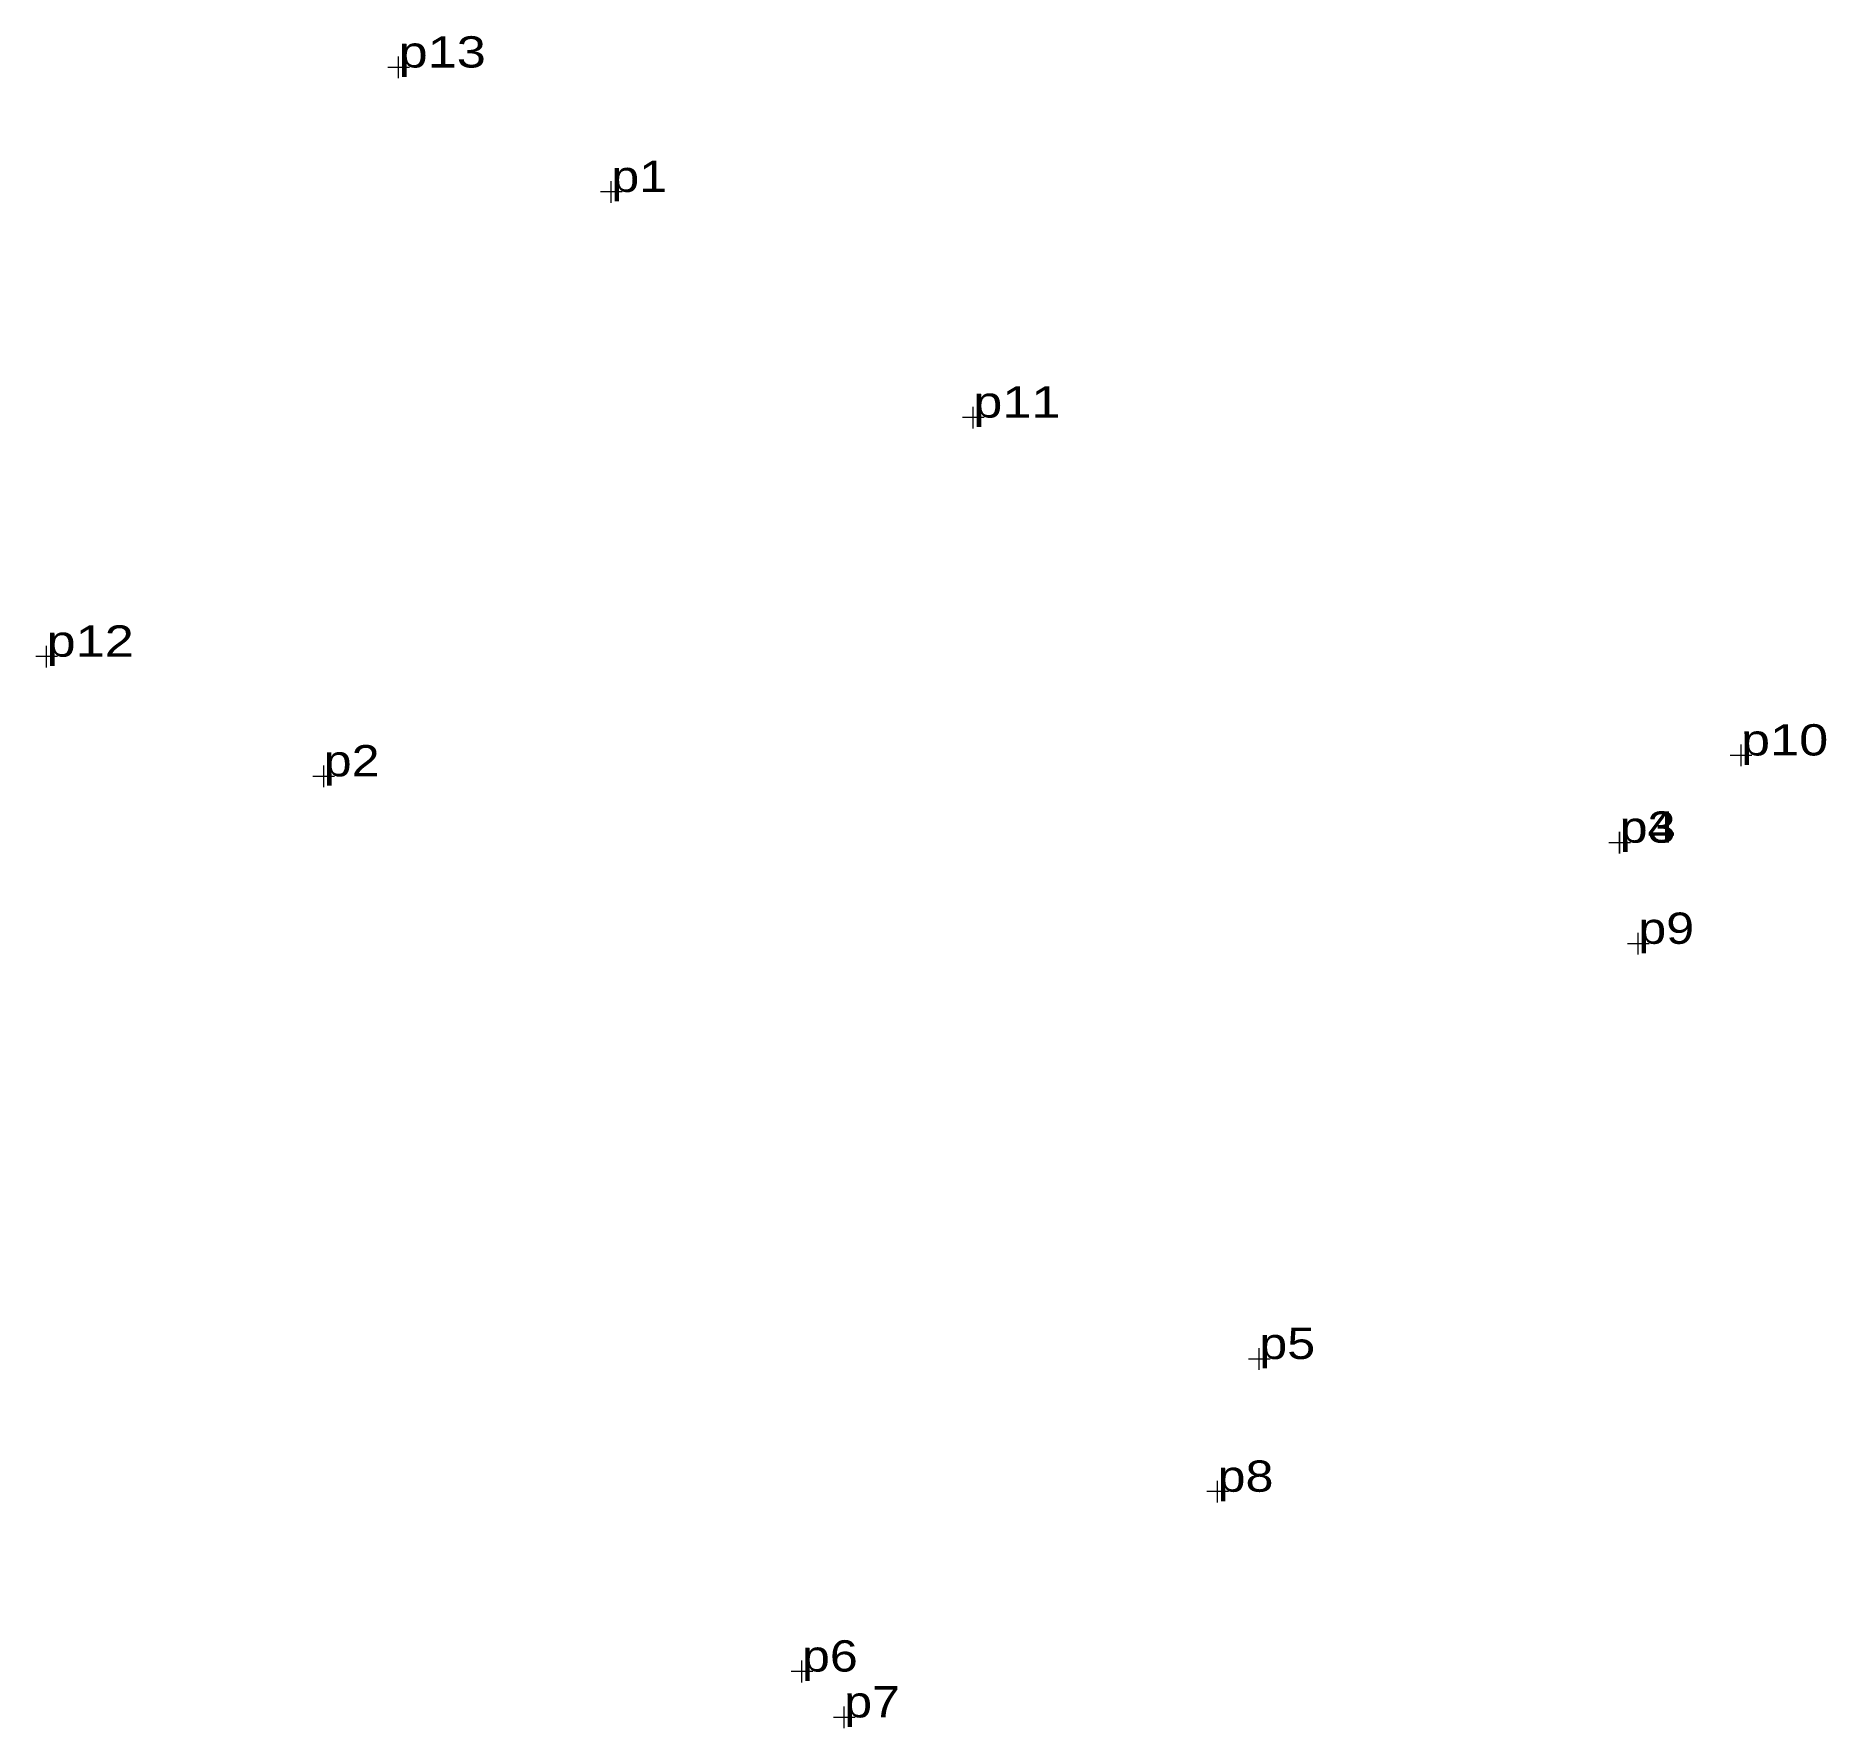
# Model space of a CAD drawing. Header units: metres. Extents: x 536143 to 552152, y 1828013 to 1839995.
# Drawn here: x 549847.6 to 549950.6, y 1839007.2 to 1839104.6 of the extents above; entities that cross this region are included whole.
import ezdxf

# ---------------------------------------------------------------- set-up
doc = ezdxf.new("R2010")
doc.units = ezdxf.units.M
doc.header["$LTSCALE"] = 0.72
doc.layers.add('12', color=7, linetype='Continuous')
doc.layers.add('7', color=7, linetype='Continuous', lineweight=13)

msp = doc.modelspace()

# ---------------------------------------------------------------- texts
at = {"layer": '12'}
for s, width, p in [('p13', 1.25, (549868.47, 1839102.78)), ('p1', 1.2, (549880.71, 1839095.62)), ('p11', 1.25, (549901.54, 1839082.63)), ('p12', 1.25, (549848.21, 1839068.87)), ('p10', 1.25, (549945.72, 1839063.18)), ('p2', 1.2, (549864.16, 1839061.98)), ('p4', 1.2, (549938.73, 1839058.16)), ('p3', 1.2, (549938.74, 1839058.16)), ('p9', 1.2, (549939.81, 1839052.34)), ('p5', 1.2, (549918, 1839028.44)), ('p8', 1.2, (549915.6, 1839020.8)), ('p6', 1.2, (549891.68, 1839010.45)), ('p7', 1.2, (549894.11, 1839007.81))]:
    msp.add_text(s, height=1.8, dxfattribs=dict(at, width=width)).set_placement(p)

# ---------------------------------------------------------------- linework, layer by layer
at = {"layer": '7'}
for p, q in [((549868.47, 1839102.16), (549868.47, 1839103.41)), ((549869.09, 1839102.78), (549867.85, 1839102.78)), ((549880.71, 1839094.99), (549880.71, 1839096.24)), ((549881.33, 1839095.62), (549880.08, 1839095.62)), ((549902.16, 1839082.63), (549900.92, 1839082.63)), ((549901.54, 1839082.01), (549901.54, 1839083.25)), ((549848.21, 1839068.25), (549848.21, 1839069.5)), ((549848.84, 1839068.87), (549847.59, 1839068.87)), ((549945.72, 1839062.56), (549945.72, 1839063.81)), ((549946.34, 1839063.18), (549945.1, 1839063.18)), ((549864.78, 1839061.98), (549863.53, 1839061.98)), ((549864.16, 1839061.36), (549864.16, 1839062.61)), ((549938.73, 1839057.53), (549938.73, 1839058.78)), ((549938.74, 1839057.53), (549938.74, 1839058.78)), ((549939.36, 1839058.16), (549938.11, 1839058.16)), ((549939.36, 1839058.16), (549938.11, 1839058.16)), ((549939.81, 1839051.72), (549939.81, 1839052.97)), ((549940.43, 1839052.34), (549939.18, 1839052.34)), ((549917.99, 1839027.81), (549917.99, 1839029.06)), ((549918.62, 1839028.44), (549917.37, 1839028.44)), ((549916.22, 1839020.81), (549914.98, 1839020.81)), ((549915.6, 1839020.18), (549915.6, 1839021.43)), ((549892.3, 1839010.45), (549891.05, 1839010.45)), ((549891.68, 1839009.83), (549891.68, 1839011.08)), ((549894.11, 1839007.19), (549894.11, 1839008.44)), ((549894.74, 1839007.81), (549893.49, 1839007.81))]:
    msp.add_line(p, q, dxfattribs=at)

msp.set_redraw_order([(e.dxf.handle, doc.entitydb.next_handle()) for e in msp.query("TEXT MTEXT ATTDEF DIMENSION ARC_DIMENSION")])  # texts and dimensions are drawn at this point

doc.saveas('drawing.dxf')
